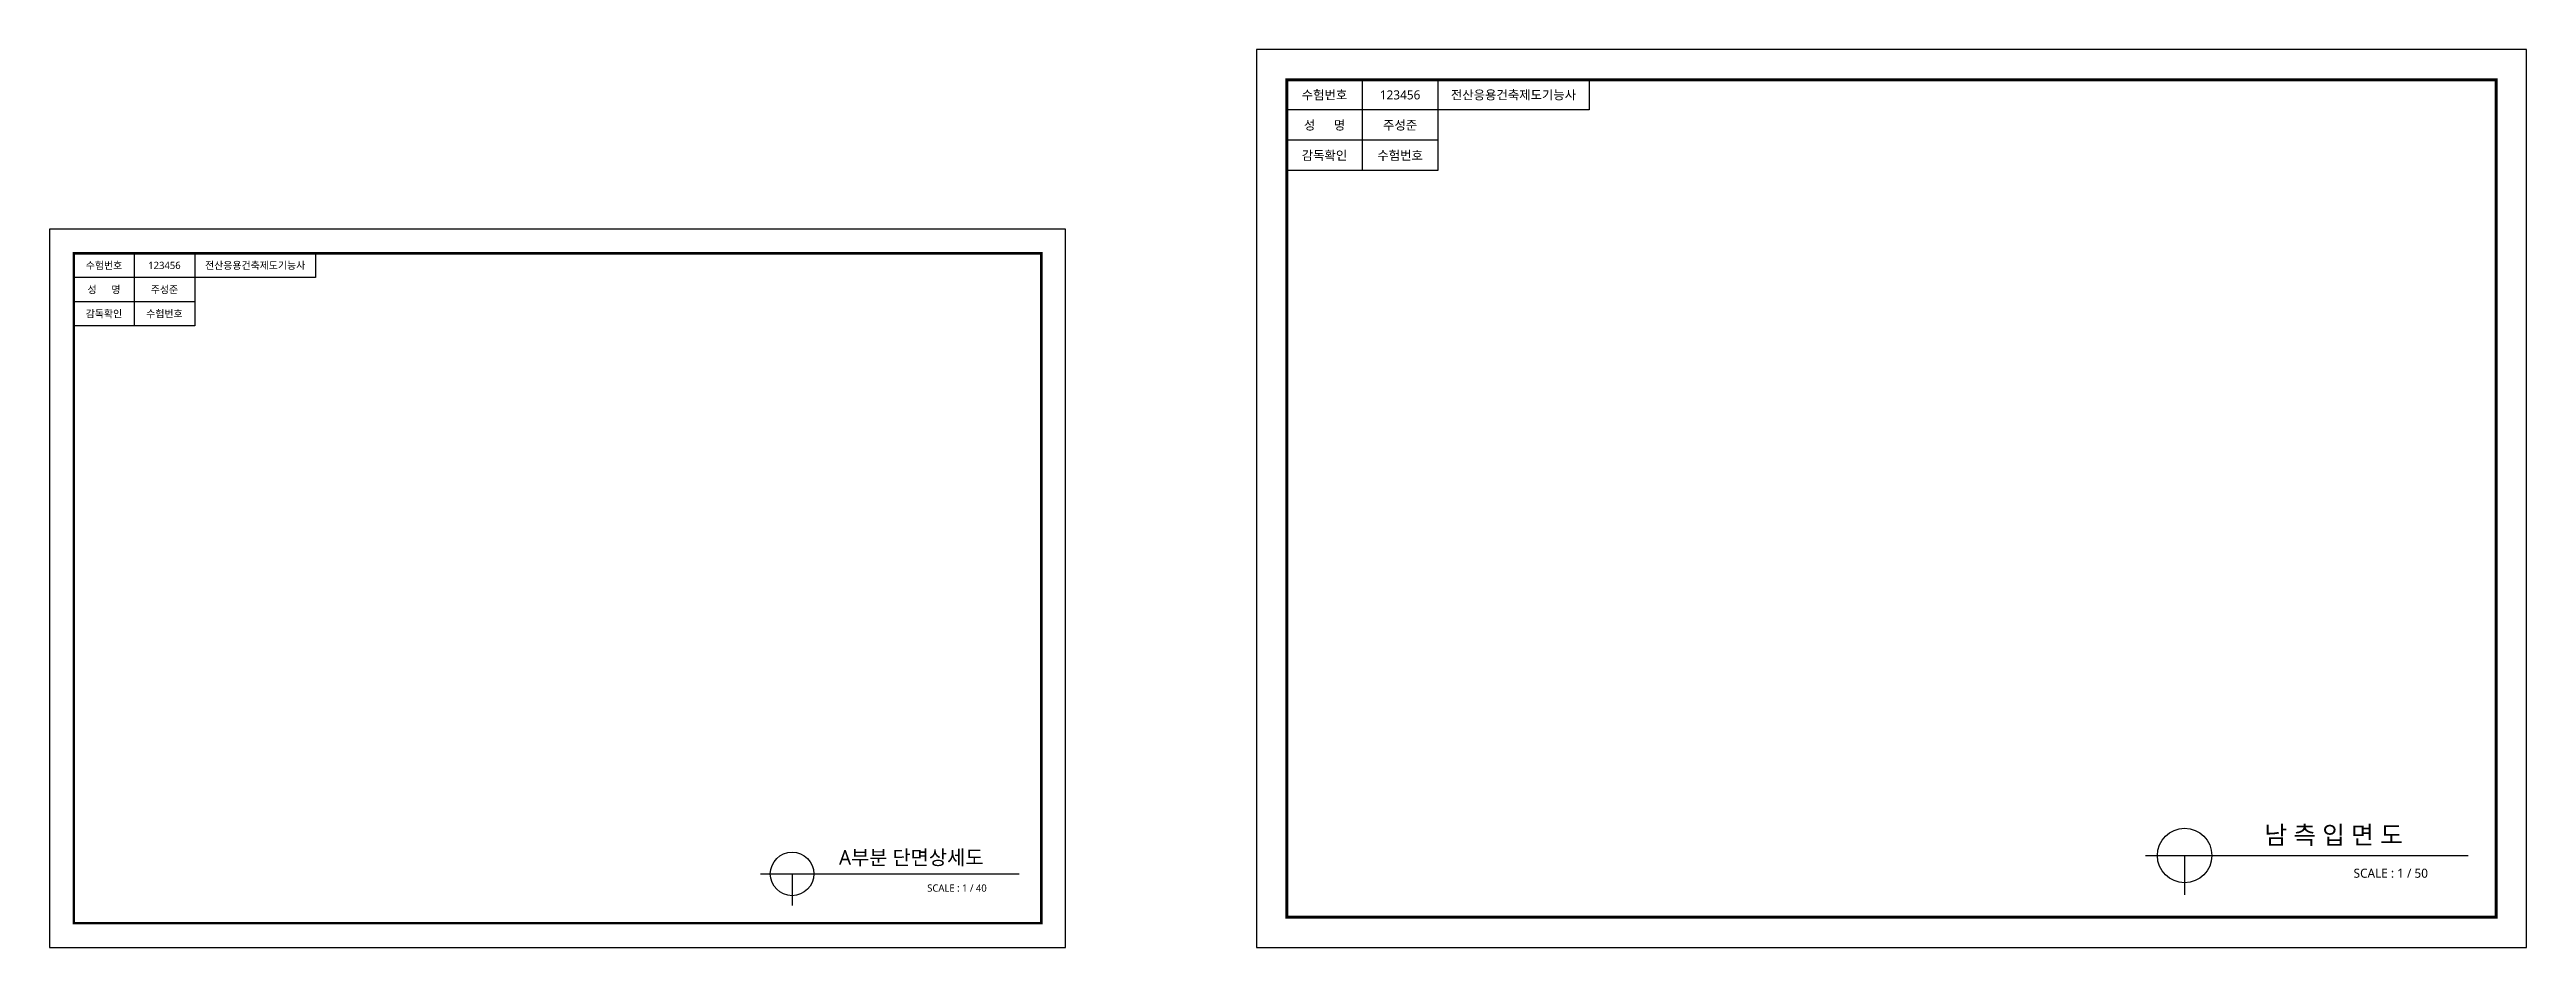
# Model space of a CAD drawing. Header units: millimetres. Extents: x 18873512885 to 18876086922, y 13262390071 to 13263270358.
# Drawn here: x 18873512885 to 18875151185, y 13262390071 to 13262984071 of the extents above; entities that cross this region are included whole.
import ezdxf
from ezdxf.enums import TextEntityAlignment as Align

# ---------------------------------------------------------------- set-up
doc = ezdxf.new("R2010")
doc.units = ezdxf.units.MM
doc.header["$LTSCALE"] = 20
doc.layers.add('6-Text', color=7, linetype='Continuous')
doc.styles.get("Standard").update_dxf_attribs({"font": 'malgun.ttf'})

msp = doc.modelspace()

# ---------------------------------------------------------------- texts
at = {"layer": '6-Text'}
for s, height, p in [('수험번호', 6000, (18874356185.08533, 13262954070.80408)), ('123456', 6000, (18874406185.08533, 13262954070.80103)), ('전산응용건축제도기능사', 6000, (18874481185.08533, 13262954070.80103)), ('성      명', 6000, (18874356185.08533, 13262934070.80408)), ('주성준', 6000, (18874406185.08533, 13262934070.80408)), ('감독확인', 6000, (18874356185.08533, 13262914070.80408)), ('수험번호', 6000, (18874406185.08533, 13262914070.80408)), ('수험번호', 4800, (18873548885.08044, 13262841270.80408)), ('123456', 4800, (18873588885.08044, 13262841270.80164)), ('전산응용건축제도기능사', 4800, (18873648885.08044, 13262841270.80164)), ('성      명', 4800, (18873548885.08044, 13262825270.80408)), ('주성준', 4800, (18873588885.08044, 13262825270.80408)), ('감독확인', 4800, (18873548885.08044, 13262809270.80408)), ('수험번호', 4800, (18873588885.08044, 13262809270.80408)), ('남 측 입 면 도', 12000, (18875023630.0011, 13262464497.96472)), ('A부분 단면상세도', 9600, (18874082841.01306, 13262449612.53259)), ('SCALE : 1 / 40', 4800, (18874113087.15564, 13262429376.37292)), ('SCALE : 1 / 50', 6000, (18875061437.67932, 13262439202.76514))]:
    msp.add_text(s, height=height, dxfattribs=at).set_placement(p, align=Align.MIDDLE_CENTER)

# ---------------------------------------------------------------- linework, layer by layer
at = {"layer": '6-Text'}
for p, q in [((18874331185.08533, 13262904070.80408), (18874331185.08533, 13262964070.80408)), ((18874331185.08533, 13262964070.80408), (18874531185.08533, 13262964070.80408)), ((18874381185.08533, 13262964070.80408), (18874381185.08533, 13262904070.80408)), ((18874431185.08533, 13262964070.80408), (18874431185.08533, 13262904070.80408)), ((18874531185.08533, 13262964070.80408), (18874531185.08533, 13262944070.80408)), ((18874531185.08533, 13262944070.80408), (18874331185.08533, 13262944070.80408)), ((18874431185.08533, 13262924070.80408), (18874331185.08533, 13262924070.80408)), ((18874431185.08533, 13262904070.80408), (18874331185.08533, 13262904070.80408)), ((18873528885.08044, 13262801270.80408), (18873528885.08044, 13262849270.80408)), ((18873528885.08044, 13262849270.80408), (18873688885.08044, 13262849270.80408)), ((18873568885.08044, 13262849270.80408), (18873568885.08044, 13262801270.80408)), ((18873608885.08044, 13262849270.80408), (18873608885.08044, 13262801270.80408)), ((18873688885.08044, 13262849270.80408), (18873688885.08044, 13262833270.80408)), ((18873688885.08044, 13262833270.80408), (18873528885.08044, 13262833270.80408)), ((18873608885.08044, 13262817270.80408), (18873528885.08044, 13262817270.80408)), ((18873608885.08044, 13262801270.80408), (18873528885.08044, 13262801270.80408)), ((18874899103.87195, 13262450895.81323), (18875112728.24329, 13262450895.81323)), ((18874925103.87195, 13262450895.81323), (18874925103.87195, 13262424895.81323)), ((18873983220.10974, 13262438730.8114), (18874154119.60681, 13262438730.8114)), ((18874004020.10974, 13262438730.8114), (18874004020.10974, 13262417930.8114))]:
    msp.add_line(p, q, dxfattribs=at)
for points in [[(18874311185.08533, 13262390070.80408), (18875151185.08533, 13262390070.80408), (18875151185.08533, 13262984070.80408), (18874311185.08533, 13262984070.80408)], [(18873512885.08044, 13262390070.80408), (18874184885.08044, 13262390070.80408), (18874184885.08044, 13262865270.80408), (18873512885.08044, 13262865270.80408)]]:
    msp.add_lwpolyline(points, close=True, dxfattribs=at)
for points, const_width in [([(18874331185.08533, 13262410070.80408), (18875131185.08533, 13262410070.80408), (18875131185.08533, 13262964070.80408), (18874331185.08533, 13262964070.80408)], 2000), ([(18873528885.08044, 13262406070.80408), (18874168885.08044, 13262406070.80408), (18874168885.08044, 13262849270.80408), (18873528885.08044, 13262849270.80408)], 1600)]:
    msp.add_lwpolyline(points, close=True, dxfattribs=dict(at, const_width=const_width))
for centre, radius in [((18874925103.87195, 13262450895.81323), 18000), ((18874004020.10974, 13262438730.8114), 14400)]:
    msp.add_circle(centre, radius, dxfattribs=at)

msp.set_redraw_order([(e.dxf.handle, doc.entitydb.next_handle()) for e in msp.query("TEXT MTEXT ATTDEF DIMENSION ARC_DIMENSION")])  # texts and dimensions are drawn at this point

doc.saveas('drawing.dxf')
